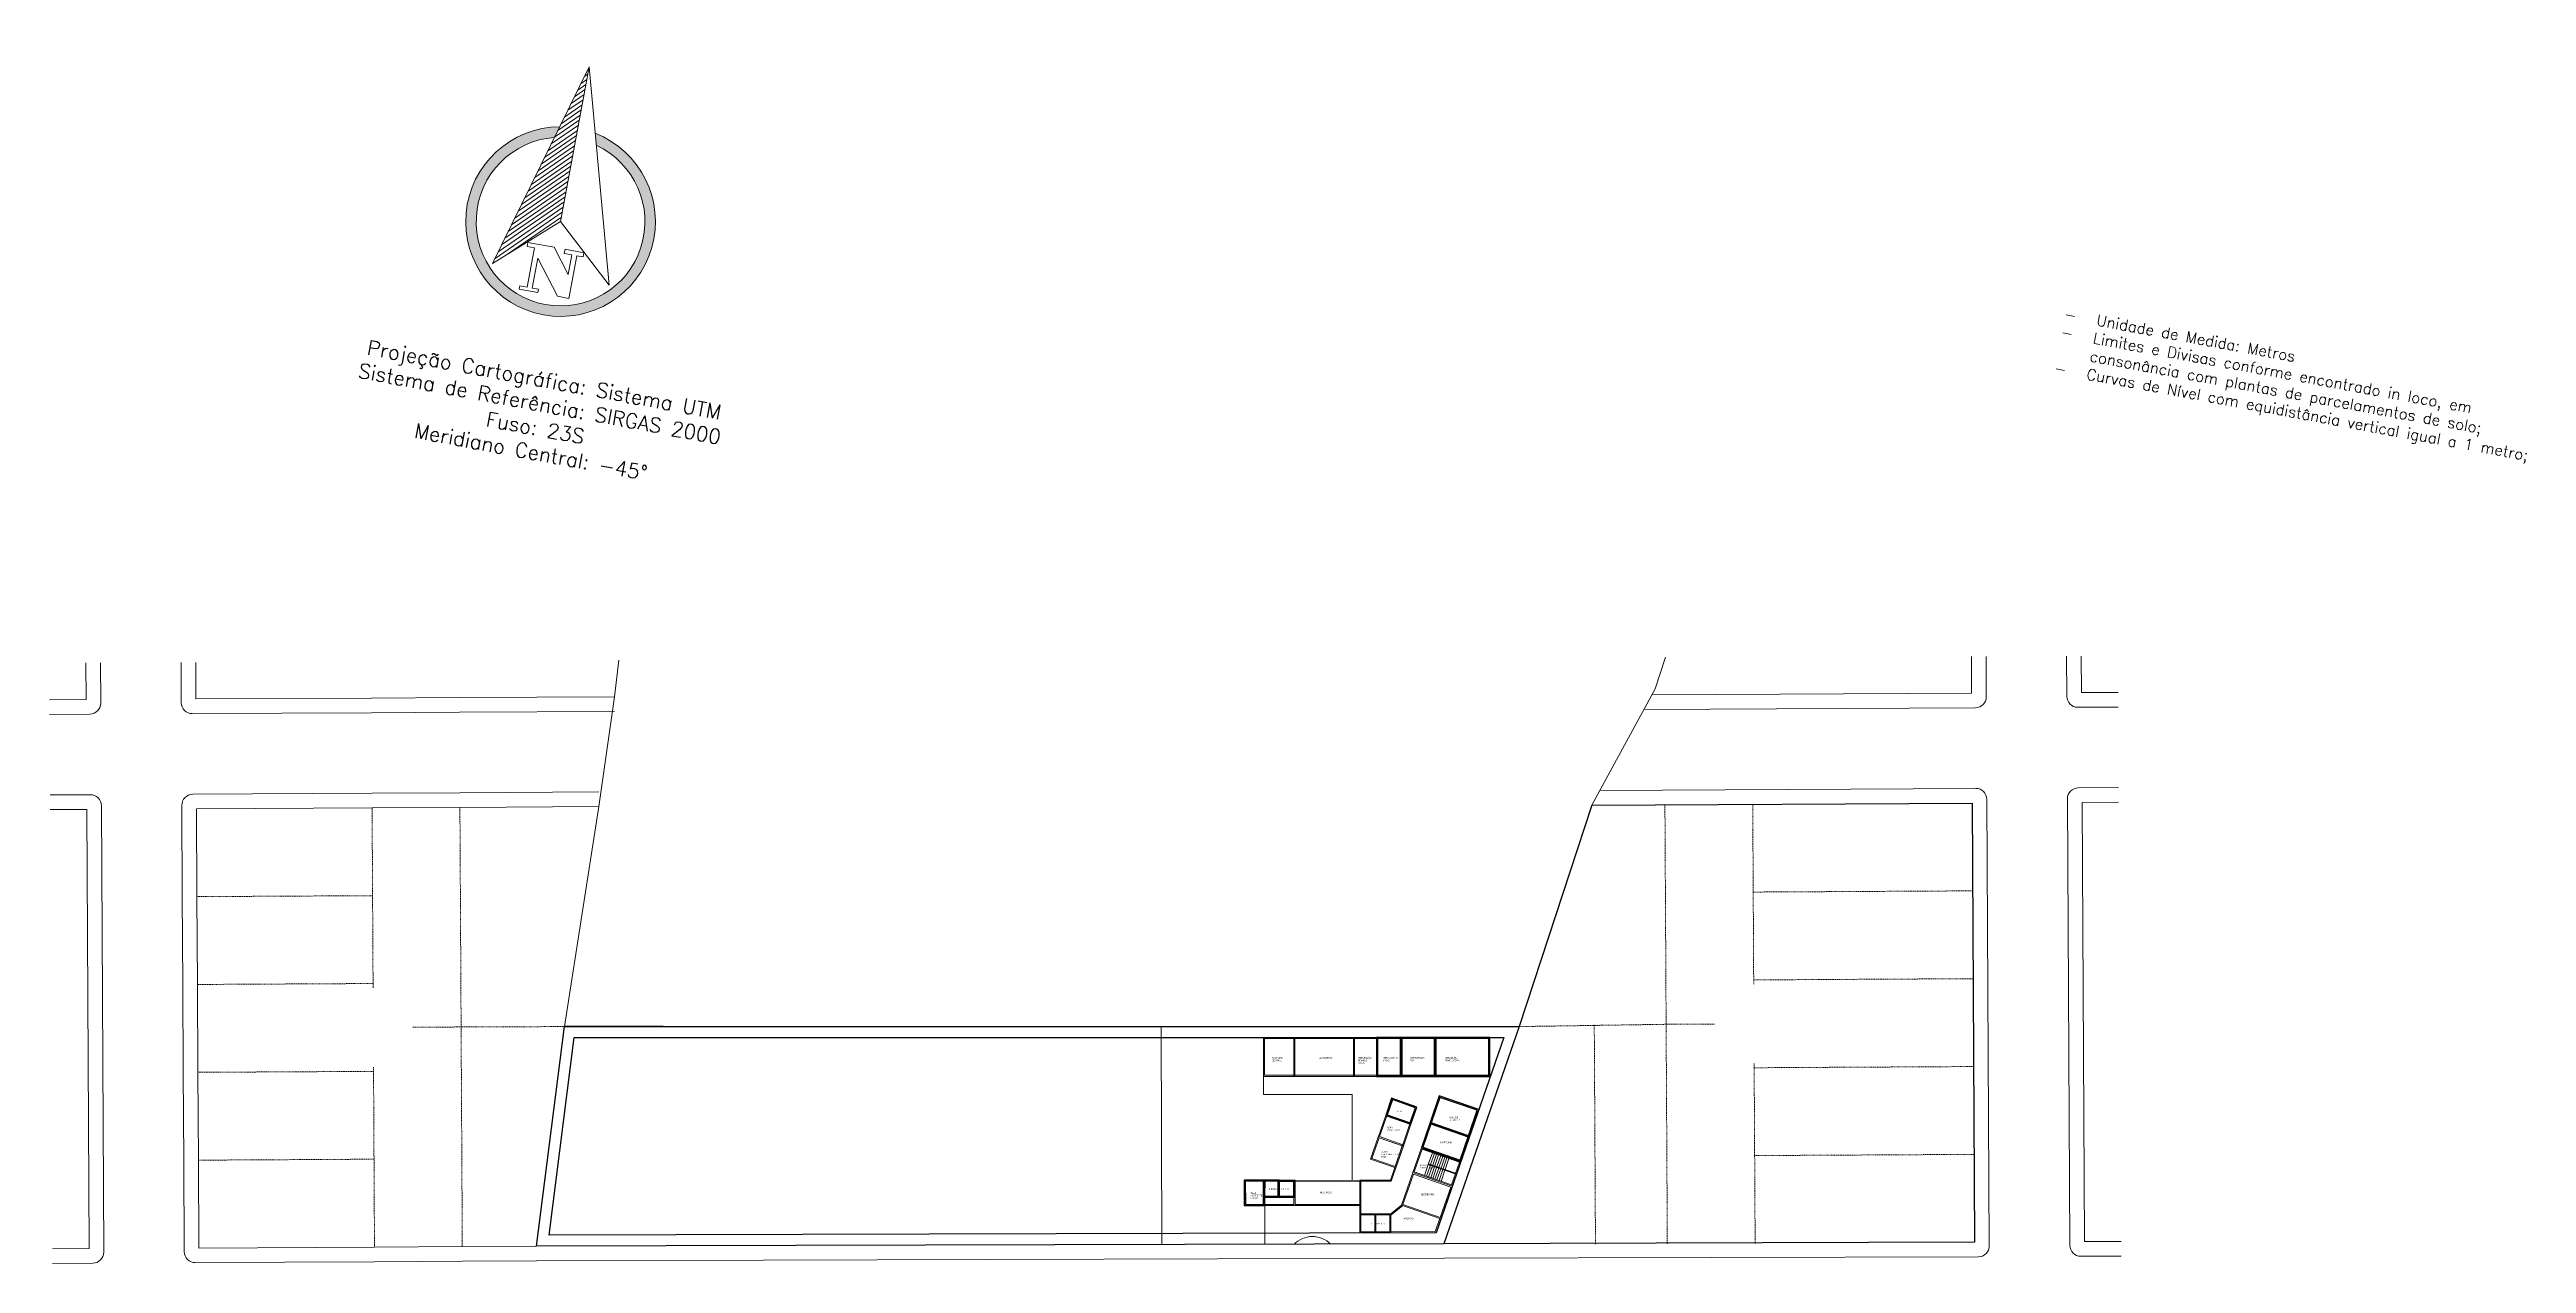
# Model space of a CAD drawing. Header units: centimetres. Extents: x 0 to 1311401, y -389375 to 85618.
# Drawn here: x 161304 to 195153, y -67215 to -50633 of the extents above; entities that cross this region are included whole.
import ezdxf

# ---------------------------------------------------------------- set-up
doc = ezdxf.new("R2010")
doc.units = ezdxf.units.CM
doc.header["$LTSCALE"] = 4
doc.linetypes.add('TRACEJADO', pattern=[2, 1, -1])
for name, color, linetype in [('0.6', 6, 'Continuous'), ('04', 254, 'Continuous'), ('CONTORNO TERRENO', 3, 'Continuous'), ('ESQUADRIAS', 2, 'Continuous')]:
    doc.layers.add(name, color=color, linetype=linetype)
for name, color, linetype, lineweight in [('FOLHA', 7, 'Continuous', 9), ('K-ALINHAMENTO', 10, 'Continuous', 9), ('P-MEIOFIO', 171, 'Continuous', 9), ('P-URB', 2, 'Continuous', 9)]:
    doc.layers.add(name, color=color, linetype=linetype, lineweight=lineweight)
doc.styles.add('ROMANS', font='romans.shx')
doc.styles.add('Símbolos', font='ERASLGHT.TTF')

# ---------------------------------------------------------------- blocks, each defined once
blk = doc.blocks.new('NORTE-3D')
at = {"linetype": 'ByBlock', "lineweight": -2}
h = blk.add_hatch(dxfattribs=at)
h.set_pattern_fill('ANSI31', color=0, scale=0.001605353228508994, style=0)
h.set_pattern_definition([(45, (-0.01104248617775738, -0.01839006319642067), (-0.0001418945192598034, 0.0001418945192598034), [])])
h.paths.add_polyline_path([(0, 0), (-0.003242338949348778, -0.01153436489403248), (0, -0.00859965942800045)])
blk.add_hatch(color=0, dxfattribs=at).paths.add_polyline_path([(0.000986897386610508, -0.003510809503495693), (0.001163471373729408, -0.00413895770907402, -7.796186558811831), (-0.001163471373729408, -0.00413895770907402), (-0.000986897386610508, -0.003510809503495693, 10.40889661296213)])
at = {"color": 0, "linetype": 'ByBlock', "lineweight": -2}
blk.add_line((0, -0.00859965942800045), (0, 0), dxfattribs=at)
for points in [[(-0.003242338949348778, -0.01153436489403248), (0, 0), (0.003242339007556438, -0.01153436489403248), (0, -0.00859965942800045)], [(-9.608949767425656e-05, -0.01004196889698505), (-0.001555679715238512, -0.01004196889698505), (-0.001555679715238512, -0.01028036419302225), (-0.001144722569733858, -0.01028036419302225), (-0.001144722569733858, -0.0124551085755229), (-0.001559805124998093, -0.0124551085755229), (-0.001559805124998093, -0.01264322362840176), (-0.0005189016228541732, -0.01264322362840176), (-0.0005189016228541732, -0.0124551085755229), (-0.0008624214679002762, -0.0124551085755229), (-0.0008624214679002762, -0.01080046966671944), (0.000579707557335496, -0.01264322362840176), (0.001213598938193172, -0.01264322362840176), (0.001213598938193172, -0.01028036419302225), (0.001557145267724991, -0.01028036419302225), (0.001557145267724991, -0.01004196889698505), (0.0005146967596374452, -0.01004196889698505), (0.0005146967596374452, -0.01028036419302225), (0.000935914518777281, -0.01028036419302225), (0.000935914518777281, -0.01136066485196352)]]:
    blk.add_lwpolyline(points, close=True, dxfattribs=at)
for radius, start, end in [(0.005183662809646236, 100.9753177366553, 79.02468226334474), (0.004609937876509702, 104.6185888914942, 75.38141110850579)]:
    blk.add_arc((0, -0.00859965942800045), radius, start, end, dxfattribs=at)

msp = doc.modelspace()

# ---------------------------------------------------------------- linework, layer by layer
at = {"color": 1}
for points in [[(182379.2233922289, -60953.70981586433), (187579.1460910272, -60925.35627104784), (187611.8617200328, -66925.26707767183), (180364.5564549802, -66945.07922609418)], [(182379.2233922345, -60953.70981586538), (181386.7476448723, -63979.36602186225)]]:
    msp.add_lwpolyline(points, dxfattribs=at)
at = {"layer": '0.6', "lineweight": 9}
for p, q in [((176504.7831500436, -66955.63078962266, 77300), (176496.6471763781, -63979.48284805159, 163494.3767494773)), ((177892.6904154537, -64659.36602186225, 159153.5015626664), (177892.690415454, -64909.36602186225, 159153.5015626664)), ((177892.6904154537, -64909.36602186225, 159153.5015626664), (179105.7075840423, -64909.36602186225, 92622.65729698187)), ((179105.7075840423, -66078.01118105138, 92622.65729698187), (179105.7075840423, -64909.36602186225, 92622.65729698187)), ((179577.6128983031, -65197.97984411579), (179626.8626067609, -65215.05900162342)), ((180050.6156015424, -65634.75349266385), (179932.6635139199, -65974.88185817515)), ((179951.7501994672, -65965.62451326312), (180059.8729464546, -65653.84017821099)), ((180050.6156015424, -65634.75349266385), (180589.1521802689, -65821.51096473285)), ((180059.8729464546, -65653.84017821099), (180570.0654947216, -65830.76830964489)), ((179932.6635139199, -65974.88185817515), (180471.2000926464, -66161.63933024427)), ((179951.7501994672, -65965.62451326312), (180461.9427477343, -66142.55264469702)), ((180145.8935018181, -65863.6030539897), (180093.4703517635, -66014.77121643932)), ((180174.2375322772, -65873.43239462492), (180121.8143822228, -66024.60055707442)), ((180145.8935018179, -65863.60305398982), (180201.5930987509, -65702.98688138719)), ((180145.8935018181, -65863.6030539897), (180514.3658977888, -65991.38448224752)), ((180145.8935018181, -65863.6030539897), (180514.3658977888, -65991.38448224752)), ((180149.1699486964, -65854.15504383668), (180517.6423446671, -65981.93647209438)), ((180202.5815627367, -65883.26173526014), (180150.1584126821, -66034.42989770975)), ((180177.5139791557, -65863.98438447178), (180229.9371292102, -65712.81622202229)), ((180230.9255931958, -65893.09107589535), (180178.5024431414, -66044.25923834485)), ((180205.858009615, -65873.81372510712), (180258.2811596695, -65722.64556265762)), ((180259.2696236552, -65902.92041653057), (180206.8464736007, -66054.08857898018)), ((180234.2020400743, -65883.64306574222), (180286.6251901288, -65732.47490329272)), ((180287.6136541144, -65912.74975716579), (180235.19050406, -66063.91791961528)), ((180262.5460705336, -65893.47240637755), (180314.9692205881, -65742.30424392805)), ((180315.9576845738, -65922.579097801), (180263.5345345193, -66073.74726025062)), ((180290.8901009929, -65903.30174701265), (180343.3132510474, -65752.13358456315)), ((180344.301715033, -65932.40843843622), (180291.8785649786, -66083.57660088572)), ((180319.2341314522, -65913.13108764798), (180371.6572815067, -65761.96292519849)), ((180372.6457454924, -65942.23777907144), (180320.2225954379, -66093.40594152105)), ((180347.5781619115, -65922.96042828308), (180400.001311966, -65771.79226583359)), ((180375.9221923708, -65932.78976891842), (180428.3453424253, -65781.62160646892)), ((180461.9427477343, -66142.55264469702), (180570.0654947216, -65830.76830964489)), ((180589.1521802689, -65821.51096473285), (180471.2000926464, -66161.63933024427)), ((179209.3957915849, -66078.01118105114, 92622.65729698187), (179642.8778655512, -66078.01118105126, 92622.65729698187)), ((179209.3957915849, -66093.01118105114, 92622.65729698187), (179637.6760608982, -66093.01118105114, 92622.65729698187)), ((178309.3991498161, -66425.46980015677, 92622.65729698187), (177844.4033534945, -66425.46980015677, 92622.65729698187)), ((178309.3991498159, -66410.46980015677, 92622.65729698187), (177844.4549684698, -66410.46980015677, 92622.65729698187)), ((177910.8469701653, -66955.63078962266, 77300), (177909.397655167, -66425.46980015677, 92654.37651657051)), ((179210.3942103147, -66798.23382923019), (179209.3860556936, -66423.05144048599, 92622.65729698187)), ((179224.368510372, -66423.01118105114, 92622.65729698187), (179224.683388104, -66538.19379500824)), ((179634.681856094, -66537.07297144586), (179778.8036771246, -66418.55433453282)), ((179634.7348275315, -66556.44998038362), (179795.4147020003, -66424.31482163211))]:
    msp.add_line(p, q, dxfattribs=at)
for points, elevation in [([(177892.6904154537, -64129.36602186225), (177892.6904154537, -64659.36602186225), (178322.6904154537, -64659.36602186225), (178322.6904154537, -64129.36602186225)], 159153.5015626664), ([(177907.6904154537, -64144.36602186225), (177907.6904154537, -64644.36602186225), (178307.6904154537, -64644.36602186225), (178307.6904154537, -64144.36602186225)], 159153.5015626664), ([(178307.6904154537, -64659.36602186225), (179137.6904154537, -64659.36602186225), (179137.6904154537, -64129.36602186225), (178307.6904154537, -64129.36602186225)], 159153.5015626664), ([(178322.6904154537, -64644.36602186225), (179122.6904154537, -64644.36602186225), (179122.6904154537, -64144.36602186225), (178322.6904154537, -64144.36602186225)], 159153.5015626664), ([(179452.6904154537, -64659.36602186225), (179452.6904154537, -64129.36602186225), (179122.6904154537, -64129.36602186225), (179122.6904154537, -64659.36602186225)], 159153.5015626664), ([(179437.6904154537, -64644.36602186225), (179437.6904154537, -64144.36602186225), (179137.6904154537, -64144.36602186225), (179137.6904154537, -64644.36602186225)], 159153.5015626664), ([(178324.3991498159, -66410.46980015677), (179209.368510372, -66408.01118105114), (179209.368510372, -66093.01118105114), (178324.3991498159, -66095.46980015677)], 92622.65729698187)]:
    msp.add_lwpolyline(points, close=True, dxfattribs=dict(at, elevation=elevation))
for points in [[(179804.5103887744, -65611.92527239537), (179912.6331357618, -65300.14093734324), (179567.7807651738, -65180.55062628153), (179459.6580181865, -65492.33496133366)], [(179795.2530438624, -65592.83858684811), (179893.5464502146, -65309.39828225528), (179577.0381100859, -65199.63731182867), (179478.7447037337, -65483.07761642151)], [(179701.3023121047, -65909.53759221791), (179809.4250590921, -65597.75325716578), (179464.5726885041, -65478.16294610407), (179356.4499415167, -65789.9472811562)], [(179692.0449671927, -65890.45090667065), (179790.3383735449, -65607.01060207782), (179473.8300334162, -65497.24963165121), (179375.536627064, -65780.68993624405)], [(180317.340255851, -66605.31180660217), (180471.2000926463, -66161.63933024427), (179932.6635139199, -65974.88185817515), (179778.8036771246, -66418.55433453282)], [(180308.082910939, -66586.22512105491), (180452.113407099, -66170.89667515631), (179941.920858832, -65993.9685437223), (179797.8903626719, -66409.2969896209)], [(179225.3531485255, -66783.19287953933), (179415.3524385697, -66782.6734734982), (179414.7236838884, -66552.67433291802), (179224.724393844, -66553.19373895915)], [(179415.3934443097, -66797.67341744888), (179635.3926222557, -66797.07199992775), (179634.681856094, -66537.07297144586), (179414.682678148, -66537.6743889671)], [(179430.3523825203, -66782.63246775803), (179620.3516725646, -66782.1130617169), (179619.7229178833, -66552.11392113683), (179429.723627839, -66552.63332717796)]]:
    msp.add_lwpolyline(points, close=True, dxfattribs=at)
for points in [[(179627.0015066598, -66078.01118105126), (179809.6913426386, -65551.20409726456)], [(179637.6760608982, -66093.01118105114), (179823.8633578682, -65556.11876758211)], [(179210.3942103147, -66798.23382923019), (179430.3933882609, -66797.63241170882), (179429.6826220992, -66537.63338322705), (179209.6834441531, -66538.2348007483)], [(180303.1682406213, -66600.39713628462), (180240.7396648208, -66780.41709079524), (179635.3516165157, -66782.0720559766)], [(180317.3402558509, -66605.31180660217), (180251.4243289041, -66795.38793789817), (179635.3926222557, -66797.07199992752)]]:
    msp.add_lwpolyline(points, dxfattribs=at)
at = {"layer": '0.6', "lineweight": 9, "elevation": 92622.65729698187}
msp.add_lwpolyline([(178309.3991498159, -66425.46980010066), (178309.3991498159, -66425.46980015677), (179224.368510372, -66423.01118105114), (179224.368510372, -66078.01118105114), (178309.3991498159, -66080.46980015677), (178309.3991498159, -66410.46980015677)], dxfattribs=at)
at = {"layer": '0.6', "lineweight": 9}
msp.add_arc((178561.3800579074, -67194.50313093187, 14.71701693735668), 347.0929668383805, 44.05088604551067, 136.2041447457003, dxfattribs=at)
at = {"layer": '04'}
msp.add_line((169688.910943335, -63979.36602186225), (168342.4901966074, -63979.36602186225), dxfattribs=at)
for points, elevation in [([(179782.0718211669, -64659.36602186225), (179782.0718211669, -64129.36602186225), (179437.6904154537, -64129.36602186225), (179437.6904154537, -64659.36602186225)], 159153.5015626664), ([(179767.0718211669, -64644.36602186225), (179767.0718211669, -64144.36602186225), (179452.6904154537, -64144.36602186225), (179452.6904154537, -64644.36602186225)], 159153.5015626664), ([(180247.0718211669, -64129.36602186225), (179767.0718211669, -64129.36602186225), (179767.0718211669, -64659.36602186225), (180247.0718211669, -64659.36602186225)], 159153.5015626664), ([(180232.0718211669, -64144.36602186225), (179782.0718211669, -64144.36602186225), (179782.0718211669, -64644.36602186225), (180232.0718211669, -64644.36602186225)], 159153.5015626664), ([(180703.3689436667, -65491.59070560336), (180834.4529338026, -65113.67929813091), (180295.6593909467, -64927.1076385004), (180164.5754008108, -65305.0190459732)], -6.854621038732169), ([(180694.1036252904, -65472.50788937043), (180815.3701175695, -65122.94461650704), (180304.924709323, -64946.19045473367), (180183.6582170438, -65295.75372759695)], -6.854621038732169), ([(177630.2861279519, -66423.96282479411), (177910.2850817014, -66423.19738431252), (177909.3124797421, -66078.19999779656), (177629.3135259926, -66078.96543827828)], 92622.65729698187), ([(177645.2450661625, -66408.92187510314), (177895.2441320105, -66408.23844610166), (177894.3535415314, -66093.24094748753), (177644.3544756835, -66093.92437648901)], 92622.65729698187), ([(177894.4055767707, -66078.11881317617), (177893.6141502089, -66308.11792378151), (178108.6109367313, -66309.29341727181), (178109.4023632933, -66079.29430666647)], 92622.65729698187), ([(177909.3233414008, -66093.20060015388), (177908.6959371865, -66293.20015915134), (178093.6931721013, -66294.2116302941), (178094.3205763157, -66094.21207129664)], 92622.65729698187), ([(178094.4025874895, -66079.21229549265), (178093.1450828253, -66309.2088578192), (178323.1416451519, -66310.46636248322), (178324.3991498159, -66080.46980015677)], 92622.65729698187), ([(178109.3203521196, -66094.29408247035), (178108.2268698029, -66294.29109318915), (178308.2238805218, -66295.38457550562), (178309.3173628383, -66095.38756478694)], 92622.65729698187)]:
    msp.add_lwpolyline(points, close=True, dxfattribs=dict(at, elevation=elevation))
for points in [[(180232.0718211669, -64129.36602186225), (180232.0718211669, -64659.36602186225), (180986.1466341289, -64659.95673486451), (180986.1466341291, -64129.95673486451)], [(180247.075294457, -64144.36254776747), (180247.0683470725, -64644.36254857201), (180971.143160839, -64644.96020895906), (180971.1501082237, -64144.96020815452)], [(179989.629637404, -65078.11269874545), (179644.7772668159, -64958.52238768362), (179562.8660948562, -65194.72264151124), (179907.7184654443, -65314.31295257295)], [(179970.5429518567, -65087.37004365749), (179654.0346117279, -64977.60907323088), (179581.9527804033, -65185.46529659908), (179898.4611205322, -65295.22626702569)]]:
    msp.add_lwpolyline(points, close=True, dxfattribs=at)
at = {"layer": '04', "extrusion": (0.009651959665703463, 0.01758531275426567, 0.9997987779798224)}
for points, elevation in [([(-189981.0507282838, -29183.88876092604), (-189920.1078514313, -29542.94490355222), (-189357.96253726, -29447.5315445056), (-189418.9054141121, -29088.47540187894)], 585.894711865375), ([(-189963.7521705525, -29196.16719325343), (-189907.8294191035, -29525.64634582114), (-189375.2610949913, -29435.25311217719), (-189431.1838464399, -29105.77395961019)], 585.8947118653673)]:
    msp.add_lwpolyline(points, close=True, dxfattribs=dict(at, elevation=elevation))
at = {"layer": 'CONTORNO TERRENO'}
for points in [[(180358.2709697381, -66945.09640892793), (167959.3172999554, -66978.99175368703), (168342.4901966074, -63979.36602186225), (181386.7476448723, -63979.36602186225)], [(180251.4243289041, -66795.38793789817), (168129.7567909429, -66828.52525828802), (168474.5480267871, -64129.36602186225), (181175.9660094283, -64129.36602186225)]]:
    msp.add_lwpolyline(points, close=True, dxfattribs=at)
at = {"layer": 'K-ALINHAMENTO'}
for points in [[(161303.5210997663, -59515.17222607217), (161803.5136669931, -59512.44592369604), (161800.787364606, -59012.45335646707)], [(163300.7650662574, -59004.2744493332), (163303.491368652, -59504.26701656345), (165703.4556913179, -59491.18076507794), (166903.4378526509, -59484.63763933512), (169023.4063376676, -59473.07811723289)], [(168342.4901966074, -63979.36602186225), (168811.5885152403, -60974.25539191044), (169023.4063376676, -59473.07811723289), (169085.6790689999, -58972.73113084468)], [(182379.2233922345, -60953.70981586538), (183245.8328941568, -59365.86135835305), (183385.2779416643, -58932.9978709633)], [(183202.2159471221, -59449.19999731297), (187570.9671841445, -59425.37856931775), (187568.2408818894, -58925.38600211323)], [(189068.2185835481, -58917.20709535957), (189070.9448860323, -59417.19966222753), (189570.9374532591, -59414.4733598514)], [(189611.8319888945, -66914.3618681588), (189111.839421692, -66917.08817044471), (189079.1237931553, -60917.17736390722), (189579.1163603821, -60914.45106153109)], [(161344.4156355917, -67015.06073450937), (161844.4082028136, -67012.33443203755), (161811.6925741624, -61012.42362528946), (161311.7000069405, -61015.14992776129)], [(168811.5885152403, -60974.25539191044), (166911.6167598012, -60984.61534101993), (165711.6345984921, -60991.15846676705), (163311.670275843, -61004.24471816095), (163318.2134015858, -62204.22687949403), (163324.7565272659, -63404.20904091012), (163331.2996530087, -64604.19120224309), (163337.8427787683, -65804.17336348456), (163344.3859045112, -67004.15552481741), (165744.3502271314, -66991.06927332352), (166944.3323885101, -66984.5261475892), (167959.3172999554, -66978.99175368703)]]:
    msp.add_lwpolyline(points, dxfattribs=at)
at = {"layer": 'P-MEIOFIO'}
for points in [[(161304.611620722, -59715.16925294488), (161854.6034446945, -59712.17032027862, 0.414213562367739), (162003.7833241267, -59561.35465945024), (162000.7843915018, -59011.36283547967)], [(163100.7680393617, -59005.3649703206), (163103.7669719813, -59555.35679429024, 0.4142135623788273), (163254.5826328674, -59704.53667372745), (165704.546212279, -59691.17779195169), (166904.5283736065, -59684.63466620794), (169024.4968586233, -59673.07514410559)], [(183090.8604686025, -59649.81015688134), (187622.0569618185, -59625.10296589532, 0.4142135622955004), (187771.2368412617, -59474.28730506904), (187768.2379087737, -58924.29548121837)], [(188868.2215566634, -58918.29761634907), (188871.2204893854, -59468.28943995875, 0.4142135623314155), (189022.0361502717, -59617.46931939595), (189572.0279742148, -59614.47038672422)], [(161345.5061565823, -67215.05776138848), (161895.4979805313, -67212.05882862315, 0.4142135623216651), (162044.6778599472, -67061.24316779186), (162011.4169708088, -60961.33384765289, 0.4142135624191696), (161860.6013099061, -60812.15396821266), (161310.6094859501, -60815.15290088207)], [(168810.4979942791, -60774.25836503669), (166910.5262388401, -60784.61831414606), (165710.5440775402, -60791.16143989493), (163260.5804981528, -60804.52032158046, 0.4142135623812581), (163111.4006187076, -60955.33598240651), (163118.2163746882, -62205.31740048109), (163124.7595003684, -63405.29956189718), (163131.3026261166, -64605.28172323131), (163137.8457518708, -65805.26388447161), (163144.6615078405, -67055.24530254421, 0.4142135623787345), (163295.4771687266, -67204.42518198153), (165745.440748087, -67191.06630019634), (166945.4229094768, -67184.523174464), (167960.4078209221, -67178.98878056183), (180365.1031981887, -67145.07847874553), (187662.5444066537, -67125.12927245931, 0.4150101377922281), (187812.1321194312, -66974.31194216153), (187778.8704876868, -60874.26649331907, 0.4142135623573188), (187628.0548268006, -60725.08661388175), (182488.70601937, -60753.1098683225)], [(189612.9225098117, -67114.35889502452), (189062.9306859005, -67117.35782751278, -0.4142135623129904), (188912.1150250492, -66968.17794808187), (188878.8541360198, -60868.26862815267, -0.4142135623598718), (189028.0340154594, -60717.45296732569), (189578.0258394246, -60714.45403465792)]]:
    msp.add_lwpolyline(points, format="xyb", dxfattribs=at)
at = {"layer": 'P-URB', "linetype": 'TRACEJADO', "ltscale": 2, "transparency": 33554687}
for points in [[(165725.0468704919, -63450.91360742052), (165711.6345984921, -60991.15846676705)], [(166944.3323885101, -66984.5261475892), (166911.6167598012, -60984.61534101993)], [(183411.9241553746, -66948.16801777296), (183379.2085266717, -60948.25721111009)], [(184592.6029600283, -63401.46922602516), (184579.1906879991, -60941.71408536623)], [(163318.2134015858, -62204.22687949403), (165718.177724189, -62191.14062809153)], [(187585.6892170616, -62125.33843233995), (184585.7338137421, -62141.6962466992)], [(163324.7565272659, -63404.20904091012), (165724.7208499318, -63391.12278942461)], [(187592.2323428044, -63325.32059367292), (184592.2769394849, -63341.67840803228)], [(183395.5663410317, -63948.21261439566), (181386.7476448723, -63979.36602186225)], [(182413.688770581, -63953.56648451183), (182430.0465846319, -66953.52188764559)], [(183395.5663410317, -63948.21261439566), (184055.3482397184, -63944.61503095552)], [(166268.1926754506, -63988.16832774132), (166927.9745741448, -63984.57074430247), (168342.4901966074, -63979.36602186225)], [(163331.2996530087, -64604.19120224309), (165731.2639756746, -64591.10495075758)], [(165744.3502271314, -66991.06927332352), (165730.9379551297, -64531.31413266971)], [(184611.9063167003, -66941.62489202886), (184598.4940446717, -64481.86975127528)], [(187598.7754685471, -64525.30275500589), (184598.8200652276, -64541.66056936525)], [(163337.8427787683, -65804.17336348456), (165737.8071014344, -65791.08711199893)], [(187605.3185942901, -65725.28491633886), (184605.3631909703, -65741.64273069822)]]:
    msp.add_lwpolyline(points, dxfattribs=at)

# ---------------------------------------------------------------- block references
at = {"layer": 'FOLHA', "color": 1, "xscale": 250000, "yscale": 250000, "zscale": 250000, "rotation": 349.5355947871927}
msp.add_blockref('NORTE-3D', (168677.783139133, -50867.99887895933), dxfattribs=at)

# ---------------------------------------------------------------- texts
at = {"color": 2, "insert": (188703.8087117209, -54142.41436578671, 77500), "char_height": 150, "width": 7108.695002339998, "attachment_point": 1, "rotation": 349.5355947886205, "style": 'ROMANS'}
msp.add_mtext('\\pxi-3,l4t4;-^IUnidade de Medida: Metros\\P-^ILimites e Divisas conforme encontrado in loco, em consonância com plantas de parcelamentos de solo;\\P-^ICurvas de Nível com equidistância vertical igual a 1 metro;', dxfattribs=at)
at = {"layer": 'ESQUADRIAS', "char_height": 21, "attachment_point": 1, "style": 'Símbolos'}
for s, insert, width in [('ROUPARIA CENTRAL', (178005.7256059479, -64396.48367994162), 214.1070902346619), ('LAVANDERIA', (178648.8886401257, -64396.48367994162), 214.1070902346619), ('SEPARAÇÃO ROUPAS SUJAS', (179186.7191939363, -64396.48367994162), 214.1070902346619), ('VESTIARIO/I.S\\PMASC.', (179528.5620320346, -64396.48367994162), 214.1070902346619), ('VESTIARIO/I.S\\PFEM', (179895.9832367753, -64396.48367994162), 214.1070902346619), ('DESCANSO FUNC. / COPA', (180373.8639047318, -64396.48367994162), 214.1070902346619), ('D.M.L', (179725.0922417295, -65126.36810905999), 144.7608773563043), ('SALA DE REUNIÕES', (180430.0110470651, -65210.26205117861), 144.7608773563043), ('ALMX. ESCRITÓRIO', (179578.4014714042, -65347.35115944757), 144.7608773563043), ('DIRETORIA', (180309.237929012, -65553.57172517828), 144.7608773563043), ('ALMX. EQUIPAMENTOS PCD', (179507.3221233063, -65678.92843692016), 144.7608773563043), ('ESCADA DE EMERGENCIA', (180031.8279452285, -65860.73336480977), 188.86172615541), ('SALA ASSITENTE SOCIAL', (177716.5239586754, -66240.56157442136), 144.7608773563043), ('I.S MASC.', (177950.1126901511, -66185.94969112589), 123.9387925978735), ('I.S FEM', (178140.9833441376, -66186.99327514833), 114.8283451328971), ('RECEPÇÃO', (178664.9063286631, -66234.15193521616), 228.6932307806783), ('SECRETARIA', (180044.346956659, -66262.02165079629), 144.7608773563043), ('ELEVADORES', (179349.6444186185, -66660.64963048627), 144.7608773563043), ('ARQUIVO', (179807.9371280026, -66590.92365904781), 144.7608773563043)]:
    msp.add_mtext(s, dxfattribs=dict(at, insert=insert, width=width))

# ---------------------------------------------------------------- next in the draw order: texts
at = {"layer": 'FOLHA', "color": 2, "lineweight": 13, "insert": (162915.9777285837, -54091.94455211819), "char_height": 199.9999999999999, "width": 10505.04911490042, "attachment_point": 1, "rotation": 349.5355947886205, "style": 'ROMANS', "bg_fill": 2}
msp.add_mtext('\\pxqc;Projeção Cartográfica: Sistema UTM\\PSistema de Referência: SIRGAS 2000\\PFuso: 23S\\PMeridiano Central: -45°', dxfattribs=at)

doc.saveas('drawing.dxf')
